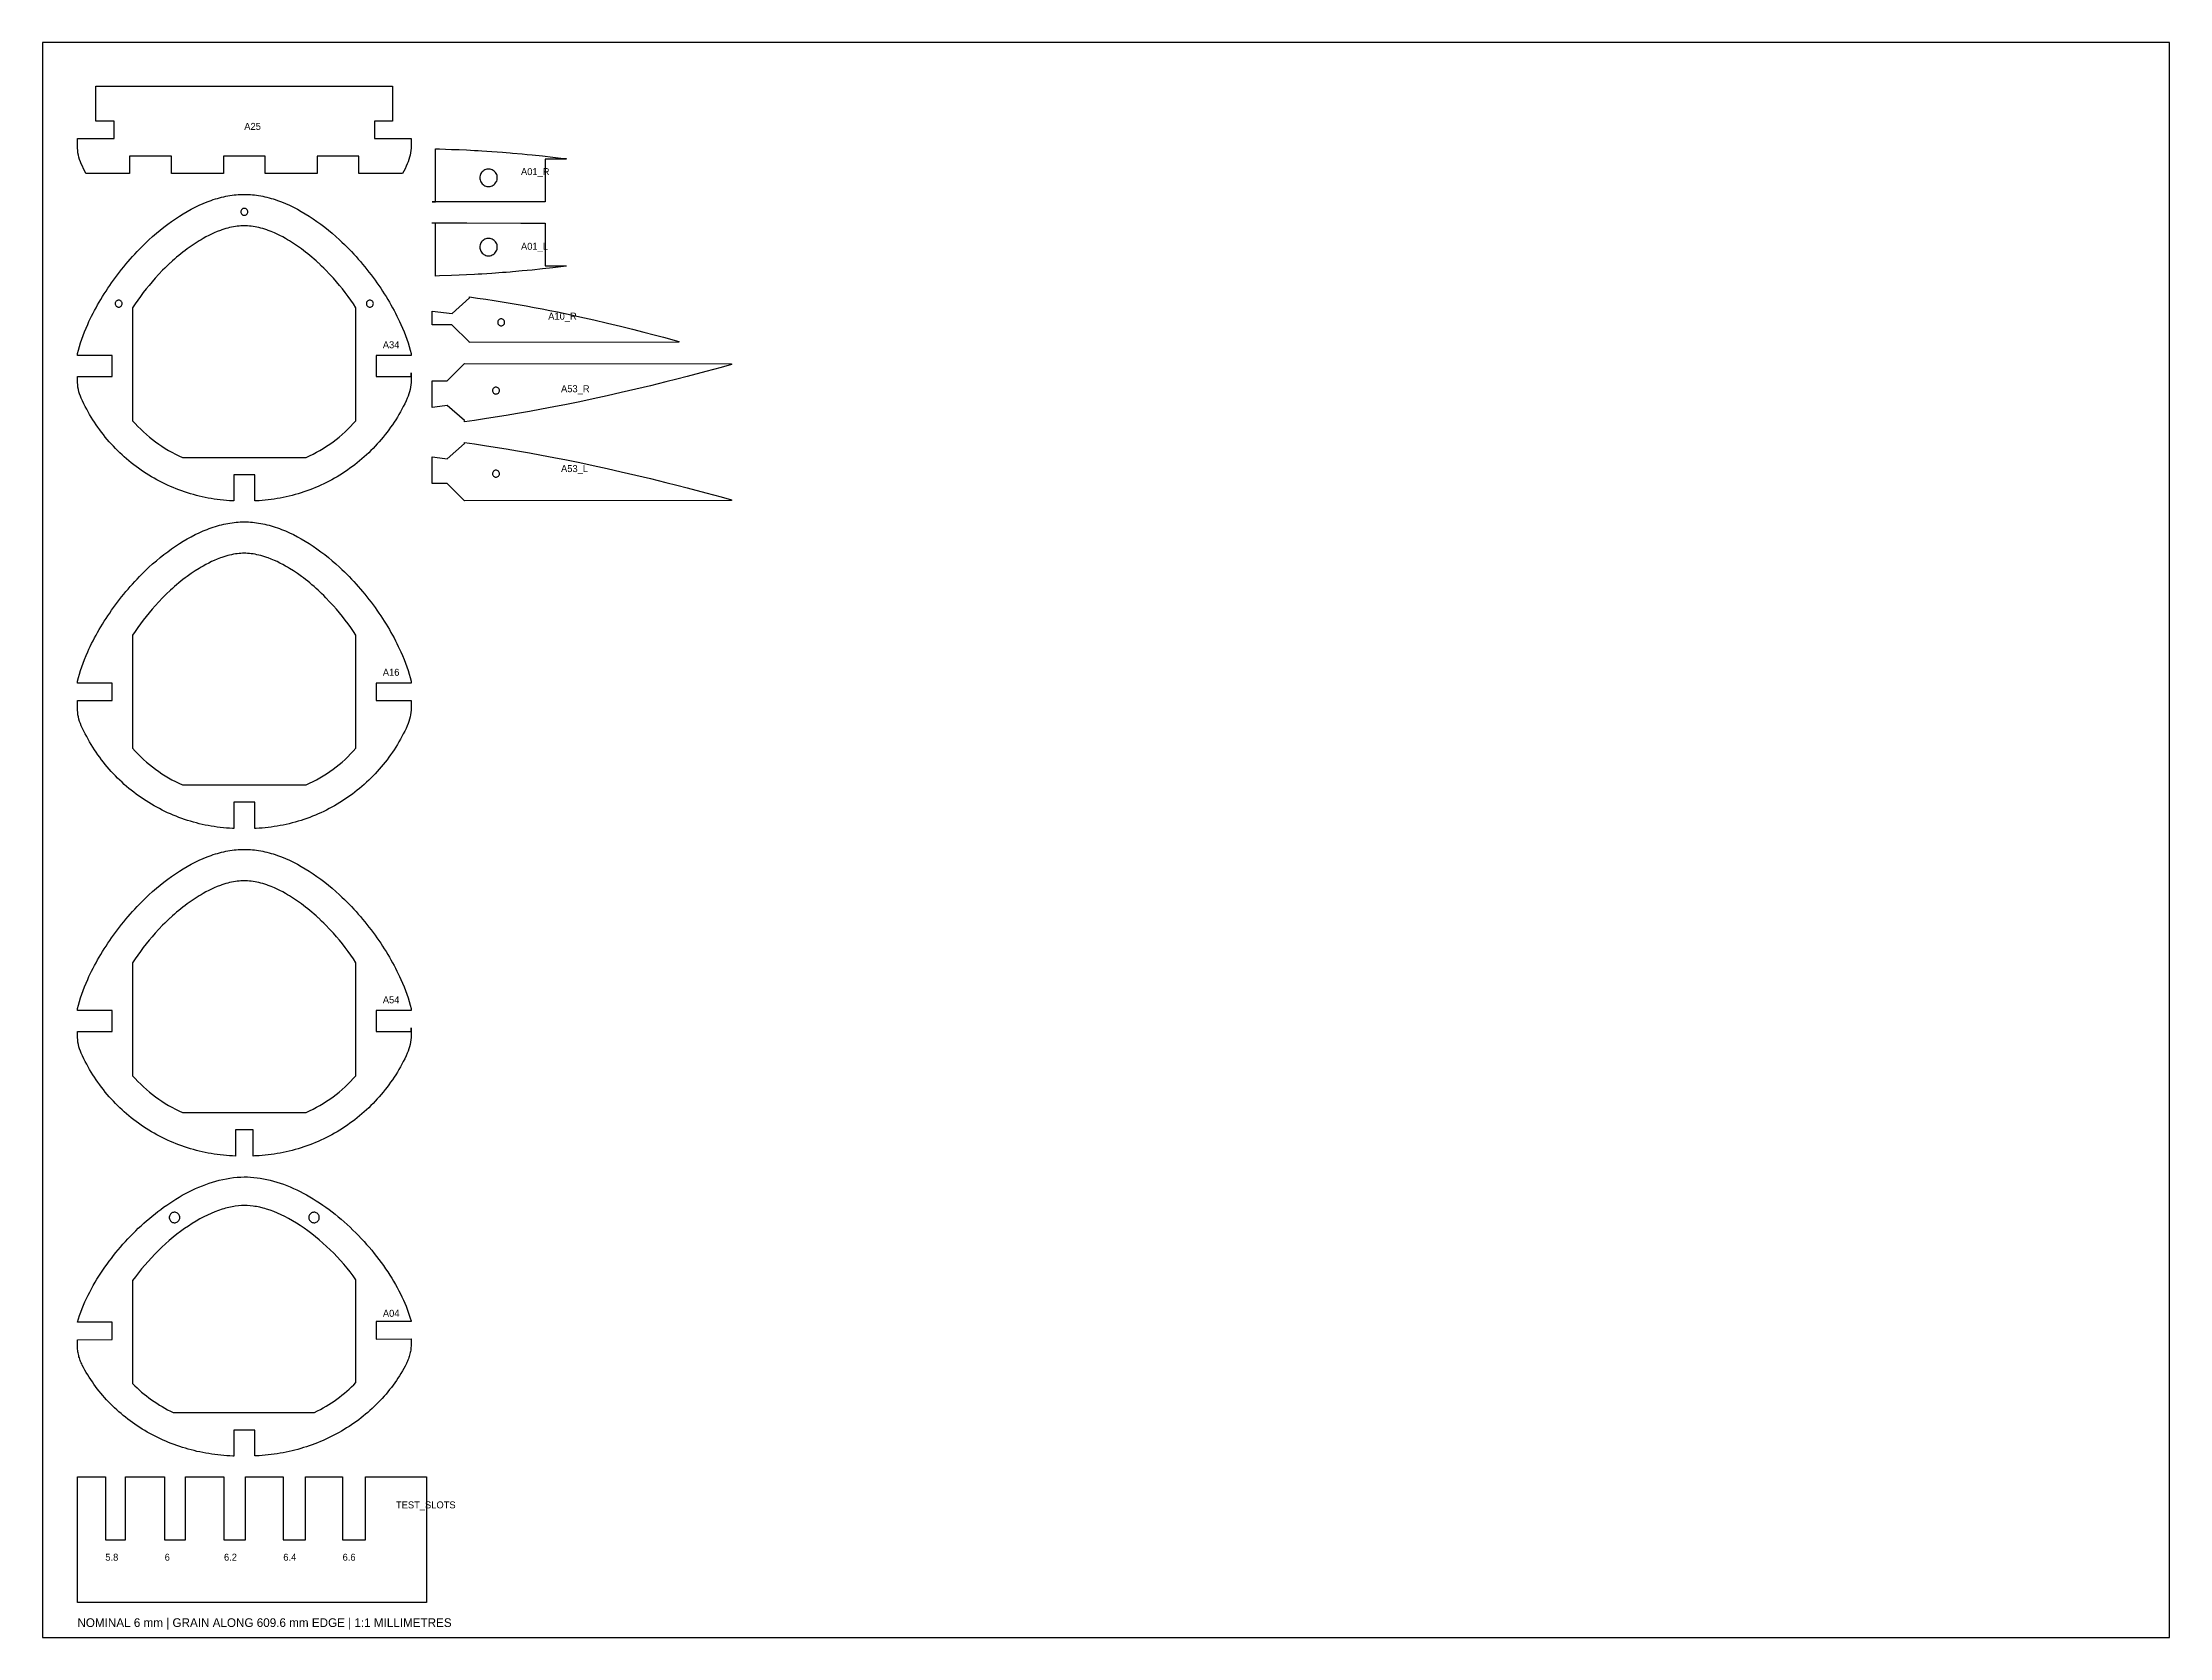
# Model space of a CAD drawing. Header units: millimetres. Extents: x 0 to 610, y 0 to 457.
import ezdxf

# ---------------------------------------------------------------- set-up
doc = ezdxf.new("R2010")
doc.units = ezdxf.units.MM
for name, color, linetype in [('CUT', 7, 'Continuous'), ('LABEL_DO_NOT_CUT', 3, 'Continuous'), ('STOCK_DO_NOT_CUT', 8, 'Continuous'), ('TEST_CUT_FIRST', 1, 'Continuous')]:
    doc.layers.add(name, color=color, linetype=linetype)

msp = doc.modelspace()

# ---------------------------------------------------------------- texts
at = {"layer": 'LABEL_DO_NOT_CUT'}
for s, height, p in [('A25', 2, (57.82221, 432.16717)), ('A01_R', 2, (137.13103, 419.19746)), ('A01_L', 2, (137.13103, 397.78591)), ('A10_R', 2, (144.93166, 377.75328)), ('A34', 2, (97.52741, 369.55523)), ('A53_R', 2, (148.60836, 356.96075)), ('A53_L', 2, (148.60836, 334.06513)), ('A16', 2, (97.52741, 275.6752)), ('A54', 2, (97.52741, 181.79517)), ('A04', 2, (97.54942, 91.92208)), ('TEST_SLOTS', 2, (101.3, 37)), ('5.8', 2, (18, 22)), ('6', 2, (35, 22)), ('6.2', 2, (52, 22)), ('6.4', 2, (69, 22)), ('6.6', 2, (86, 22)), ('NOMINAL 6 mm | GRAIN ALONG 609.6 mm EDGE | 1:1 MILLIMETRES', 2.5, (10, 3))]:
    msp.add_text(s, height=height, dxfattribs=at).set_placement(p)

# ---------------------------------------------------------------- linework, layer by layer
at = {"layer": 'CUT'}
for points in [[(78.69442, 424.66717), (78.69442, 419.66717), (63.82222, 419.66717), (63.82222, 424.66717), (51.82222, 424.66717), (51.82222, 419.66717), (36.95003, 419.66717), (36.95003, 424.66717), (24.95003, 424.66717), (24.95003, 419.66717), (12.45003, 419.66717), (12.09677, 420.35124), (11.75409, 421.04067), (11.42205, 421.73529), (11.10075, 422.43494), (10.84572, 423.04428), (10.62323, 423.66625), (10.43391, 424.2991), (10.27829, 424.94107), (10.15679, 425.59036), (10.06977, 426.24517), (10.01745, 426.90365), (10, 427.56399), (10, 429.66717), (20.49999, 429.66717), (20.49999, 434.66717), (15.32218, 434.66717), (15.32218, 444.66717), (100.32222, 444.66717), (100.32222, 434.66717), (95.14444, 434.66717), (95.14444, 429.66717), (105.64445, 429.66717), (105.64445, 427.56399), (105.627, 426.90365), (105.57468, 426.24517), (105.48766, 425.59036), (105.36616, 424.94107), (105.21054, 424.2991), (105.02122, 423.66625), (104.79873, 423.04428), (104.5437, 422.43494), (104.22239, 421.73529), (103.89036, 421.04067), (103.54768, 420.35124), (103.19442, 419.66717), (90.69442, 419.66717), (90.69442, 424.66717)], [(119.41683, 426.49113), (121.55325, 426.39496), (123.77329, 426.28099), (124.81045, 426.2228), (125.86201, 426.16061), (128.76236, 425.9723), (131.79027, 425.75002), (132.90557, 425.66171), (134.00482, 425.57137), (134.72488, 425.51044), (137.50089, 425.26291), (138.90988, 425.1297), (140.34403, 424.98902), (143.27129, 424.68654), (146.25554, 424.35794), (147.75922, 424.18503), (148.52782, 424.0948), (150.03599, 423.91433), (150.03611, 423.77321), (144.04298, 423.76823), (144.05313, 411.5456), (137.05695, 411.53273), (121.64513, 411.50896), (111.64448, 411.49168), (111.64445, 411.52793), (112.65313, 411.52877), (112.64052, 426.71015), (113.80505, 426.68193), (117.18864, 426.57734)], [(130.34233, 418.42644), (130.32262, 418.73977), (130.26379, 419.04816), (130.16677, 419.34675), (130.0331, 419.63082), (129.86487, 419.8959), (129.66475, 420.13781), (129.43589, 420.35272), (129.1819, 420.53726), (128.90678, 420.68851), (128.61487, 420.80408), (128.31078, 420.88216), (127.9993, 420.92151), (127.68535, 420.92151), (127.37388, 420.88216), (127.06979, 420.80408), (126.77788, 420.68851), (126.50276, 420.53726), (126.24877, 420.35272), (126.01991, 420.13781), (125.81979, 419.8959), (125.65156, 419.63082), (125.51789, 419.34675), (125.42087, 419.04816), (125.36204, 418.73977), (125.34233, 418.42644), (125.36204, 418.11311), (125.42087, 417.80471), (125.51789, 417.50613), (125.65156, 417.22206), (125.81979, 416.95698), (126.01991, 416.71507), (126.24877, 416.50016), (126.50276, 416.31562), (126.77788, 416.16437), (127.06979, 416.0488), (127.37388, 415.97072), (127.68535, 415.93137), (127.9993, 415.93137), (128.31078, 415.97072), (128.61487, 416.0488), (128.90678, 416.16437), (129.1819, 416.31562), (129.43589, 416.50016), (129.66475, 416.71507), (129.86487, 416.95698), (130.0331, 417.22206), (130.16677, 417.50613), (130.26379, 417.80471), (130.32262, 418.11311)], [(105.627, 359.71386), (105.57468, 359.05537), (105.48766, 358.40056), (105.36616, 357.75127), (105.21054, 357.1093), (105.02122, 356.47645), (104.79873, 355.85448), (104.5437, 355.24514), (104.17752, 354.44998), (103.79748, 353.66135), (103.40369, 352.8795), (102.99629, 352.10465), (102.57538, 351.33706), (102.1411, 350.57695), (101.69359, 349.82455), (101.23298, 349.08011), (100.75941, 348.34384), (100.27302, 347.61597), (99.77397, 346.89672), (99.26241, 346.18632), (98.7385, 345.48498), (98.20239, 344.79292), (97.65425, 344.11034), (97.09425, 343.43747), (96.52255, 342.7745), (95.93935, 342.12163), (95.3448, 341.47907), (94.7391, 340.84702), (94.12243, 340.22567), (93.49498, 339.6152), (92.85694, 339.0158), (92.20851, 338.42767), (91.54989, 337.85097), (90.88127, 337.28589), (90.20287, 336.7326), (89.51488, 336.19127), (88.81753, 335.66206), (88.11102, 335.14514), (87.39558, 334.64066), (86.67141, 334.14878), (85.93874, 333.66964), (85.19781, 333.20341), (84.44882, 332.75021), (83.69202, 332.31019), (82.92763, 331.88349), (82.1559, 331.47023), (81.37704, 331.07054), (80.59132, 330.68454), (79.79895, 330.31235), (79.0002, 329.95408), (78.19529, 329.60985), (77.38449, 329.27977), (76.56803, 328.96392), (75.74617, 328.66241), (74.91916, 328.37533), (74.08725, 328.10276), (73.2507, 327.8448), (72.40976, 327.60152), (71.56469, 327.373), (70.71575, 327.1593), (69.8632, 326.96049), (69.0073, 326.77663), (68.14832, 326.60778), (67.28651, 326.45399), (66.42214, 326.31531), (65.55548, 326.19177), (64.68679, 326.08342), (63.81634, 325.9903), (62.94438, 325.91242), (62.0712, 325.84981), (61.19706, 325.8025), (60.82222, 325.78714), (60.82222, 333.26345), (54.82222, 333.26345), (54.82222, 325.78878), (54.44739, 325.8025), (53.57324, 325.84981), (52.70006, 325.91242), (51.82811, 325.9903), (50.95766, 326.08342), (50.08897, 326.19177), (49.2223, 326.31531), (48.35794, 326.45399), (47.49613, 326.60778), (46.63715, 326.77663), (45.78125, 326.96049), (44.9287, 327.1593), (44.07976, 327.373), (43.23469, 327.60152), (42.39375, 327.8448), (41.5572, 328.10276), (40.72529, 328.37533), (39.89828, 328.66241), (39.07642, 328.96392), (38.25996, 329.27977), (37.44916, 329.60985), (36.64425, 329.95408), (35.8455, 330.31235), (35.05313, 330.68454), (34.2674, 331.07054), (33.48855, 331.47023), (32.71681, 331.88349), (31.95243, 332.31019), (31.19563, 332.75021), (30.44664, 333.20341), (29.7057, 333.66964), (28.97304, 334.14878), (28.24887, 334.64066), (27.53343, 335.14514), (26.82692, 335.66206), (26.12957, 336.19127), (25.44158, 336.7326), (24.76318, 337.28589), (24.09456, 337.85097), (23.43594, 338.42767), (22.78751, 339.0158), (22.14947, 339.6152), (21.52202, 340.22567), (20.90535, 340.84702), (20.29965, 341.47907), (19.7051, 342.12163), (19.12189, 342.7745), (18.5502, 343.43747), (17.9902, 344.11034), (17.44206, 344.79292), (16.90595, 345.48498), (16.38203, 346.18632), (15.87047, 346.89672), (15.37143, 347.61597), (14.88504, 348.34384), (14.41147, 349.08011), (13.95086, 349.82455), (13.50335, 350.57695), (13.06907, 351.33706), (12.64816, 352.10465), (12.24076, 352.8795), (11.84697, 353.66135), (11.46693, 354.44998), (11.10075, 355.24514), (10.84572, 355.85448), (10.62323, 356.47645), (10.43391, 357.1093), (10.27829, 357.75127), (10.15679, 358.40056), (10.06977, 359.05537), (10.01745, 359.71386), (10, 360.37419), (10, 361.47737), (20, 361.47737), (20, 367.47737), (10, 367.47737), (10, 368.04269), (10.26454, 369.04624), (10.55913, 370.06422), (10.88349, 371.09525), (11.23733, 372.13793), (11.62036, 373.19089), (12.03229, 374.25273), (12.47284, 375.32209), (12.94172, 376.39756), (13.30434, 377.19173), (13.68155, 377.988), (14.07311, 378.78592), (14.47876, 379.58506), (14.89823, 380.38497), (15.33127, 381.1852), (15.77763, 381.98531), (16.23705, 382.78487), (16.70926, 383.58342), (17.19402, 384.38053), (17.69106, 385.17575), (18.20013, 385.96864), (18.72097, 386.75875), (19.25333, 387.54565), (19.79694, 388.32889), (20.35155, 389.10802), (20.91691, 389.88261), (21.49275, 390.65221), (22.07881, 391.41638), (22.67485, 392.17468), (23.28061, 392.92666), (23.89582, 393.67188), (24.52023, 394.4099), (25.15359, 395.14027), (25.79562, 395.86255), (26.44609, 396.5763), (27.10473, 397.28108), (27.77129, 397.97645), (28.4455, 398.66195), (29.12711, 399.33715), (29.81586, 400.0016), (30.5115, 400.65487), (31.55979, 401.60619), (32.62158, 402.53033), (33.69584, 403.42612), (34.78154, 404.29238), (35.87764, 405.12792), (36.98312, 405.93157), (38.09692, 406.70214), (39.21802, 407.43845), (40.34539, 408.13934), (41.47799, 408.8036), (42.61479, 409.43007), (43.75474, 410.01756), (44.89682, 410.5649), (46.04, 411.0709), (47.18323, 411.53439), (47.75455, 411.74982), (48.32549, 411.95418), (48.92812, 412.15801), (49.52994, 412.34938), (50.13086, 412.52821), (50.7308, 412.69439), (51.32967, 412.84782), (51.92738, 412.98842), (52.52386, 413.11609), (53.11901, 413.23072), (53.71275, 413.33223), (54.30499, 413.42051), (54.89565, 413.49548), (55.48464, 413.55703), (56.07188, 413.60507), (56.65728, 413.63951), (57.24076, 413.66024), (57.82222, 413.66717), (58.40369, 413.66024), (58.98717, 413.63951), (59.57257, 413.60507), (60.15981, 413.55703), (60.7488, 413.49548), (61.33946, 413.42051), (61.9317, 413.33223), (62.52544, 413.23072), (63.12059, 413.11609), (63.71707, 412.98842), (64.31478, 412.84782), (64.91365, 412.69439), (65.51359, 412.52821), (66.11451, 412.34938), (66.71633, 412.15801), (67.31896, 411.95418), (67.8899, 411.74982), (68.46122, 411.53439), (69.60445, 411.0709), (70.74762, 410.5649), (71.88971, 410.01756), (73.02966, 409.43007), (74.16646, 408.8036), (75.29906, 408.13934), (76.42642, 407.43845), (77.54753, 406.70214), (78.66133, 405.93157), (79.7668, 405.12792), (80.86291, 404.29238), (81.94861, 403.42612), (83.02287, 402.53033), (84.08466, 401.60619), (85.13294, 400.65487), (85.82858, 400.0016), (86.51734, 399.33715), (87.19895, 398.66195), (87.87316, 397.97645), (88.53972, 397.28108), (89.19836, 396.5763), (89.84882, 395.86255), (90.49086, 395.14027), (91.12422, 394.4099), (91.74863, 393.67188), (92.36384, 392.92666), (92.96959, 392.17468), (93.56563, 391.41638), (94.1517, 390.65221), (94.72754, 389.88261), (95.2929, 389.10802), (95.84751, 388.32889), (96.39112, 387.54565), (96.92348, 386.75875), (97.44432, 385.96864), (97.95339, 385.17575), (98.45043, 384.38053), (98.93519, 383.58342), (99.4074, 382.78487), (99.86682, 381.98531), (100.31317, 381.1852), (100.74622, 380.38497), (101.16569, 379.58506), (101.57134, 378.78592), (101.96289, 377.988), (102.34011, 377.19173), (102.70273, 376.39756), (103.17161, 375.32209), (103.61215, 374.25273), (104.02409, 373.19089), (104.40712, 372.13793), (104.76095, 371.09525), (105.08531, 370.06422), (105.37991, 369.04624), (105.64445, 368.04269), (105.64445, 367.47737), (95.64444, 367.47737), (95.64444, 361.47737), (105.64444, 361.47737), (105.64445, 362.47737), (105.64445, 360.37419)], [(58.82222, 408.66717), (58.80301, 408.86226), (58.7461, 409.04985), (58.65369, 409.22274), (58.52933, 409.37428), (58.37779, 409.49864), (58.20491, 409.59105), (58.01731, 409.64795), (57.82222, 409.66717), (57.62713, 409.64795), (57.43954, 409.59105), (57.26665, 409.49864), (57.11512, 409.37428), (56.99075, 409.22274), (56.89834, 409.04985), (56.84144, 408.86226), (56.82222, 408.66717), (56.84144, 408.47208), (56.89834, 408.28449), (56.99075, 408.1116), (57.11512, 407.96006), (57.26665, 407.8357), (57.43954, 407.74329), (57.62713, 407.68638), (57.82222, 407.66717), (58.01731, 407.68638), (58.20491, 407.74329), (58.37779, 407.8357), (58.52933, 407.96006), (58.65369, 408.1116), (58.7461, 408.28449), (58.80301, 408.47208)], [(27.33785, 347.14171), (28.12867, 346.35203), (28.9407, 345.58418), (29.77335, 344.83874), (30.626, 344.11626), (31.49802, 343.41728), (32.38875, 342.74232), (33.29755, 342.09187), (34.22372, 341.46642), (35.1666, 340.86644), (36.12547, 340.29237), (37.09962, 339.74464), (38.08834, 339.22365), (39.09088, 338.72979), (40.1065, 338.26342), (75.53795, 338.26342), (76.55357, 338.72979), (77.55611, 339.22365), (78.54483, 339.74464), (79.51898, 340.29237), (80.47785, 340.86644), (81.42073, 341.46642), (82.3469, 342.09187), (83.2557, 342.74232), (84.14643, 343.41728), (85.01845, 344.11626), (85.8711, 344.83874), (86.70375, 345.58418), (87.51578, 346.35203), (88.3066, 347.14171), (89.0756, 347.95265), (89.82222, 348.78424), (89.82222, 381.16631), (89.09339, 382.25978), (88.33912, 383.34765), (87.56061, 384.42772), (86.75903, 385.49776), (85.93558, 386.55557), (85.09146, 387.59894), (84.22784, 388.62566), (83.34593, 389.63352), (82.29171, 390.78767), (81.21715, 391.9109), (80.6063, 392.52638), (79.99025, 393.13063), (79.16541, 393.91426), (79.01673, 394.05245), (78.42303, 394.59483), (77.82528, 395.12586), (77.22397, 395.64527), (76.61958, 396.15275), (76.01262, 396.64802), (75.40357, 397.13078), (74.79293, 397.60075), (74.18118, 398.05762), (73.04349, 398.87059), (71.90686, 399.63551), (70.77442, 400.35051), (70.21076, 400.6887), (69.64933, 401.01371), (68.8357, 401.46341), (68.02887, 401.88388), (67.23006, 402.27439), (66.4405, 402.63422), (65.54679, 403.00956), (64.68418, 403.33918), (64.27155, 403.48513), (63.69653, 403.67572), (63.13096, 403.84838), (62.56744, 404.00545), (62.01342, 404.1449), (61.45578, 404.26985), (60.90791, 404.37708), (60.36539, 404.46761), (59.83266, 404.54084), (59.30015, 404.59798), (58.77766, 404.63786), (58.29555, 404.65988), (57.82222, 404.66717), (57.3489, 404.65988), (56.86679, 404.63786), (56.3443, 404.59798), (55.81179, 404.54084), (55.27906, 404.46761), (54.73654, 404.37708), (54.18867, 404.26985), (53.63103, 404.1449), (53.07701, 404.00545), (52.51349, 403.84838), (51.94792, 403.67572), (51.37289, 403.48513), (50.96027, 403.33918), (50.09766, 403.00956), (49.20395, 402.63422), (48.41439, 402.27439), (47.61558, 401.88388), (46.80875, 401.46341), (45.99512, 401.01371), (45.43369, 400.6887), (44.87003, 400.35051), (43.73759, 399.63551), (42.60095, 398.87059), (41.46327, 398.05762), (40.85152, 397.60075), (40.24088, 397.13078), (39.63183, 396.64802), (39.02487, 396.15275), (38.42048, 395.64527), (37.81917, 395.12586), (37.22142, 394.59483), (36.62772, 394.05245), (36.47904, 393.91426), (35.6542, 393.13063), (35.03815, 392.52638), (34.4273, 391.9109), (33.35273, 390.78767), (32.29851, 389.63352), (31.4166, 388.62566), (30.55299, 387.59894), (29.70887, 386.55557), (28.88542, 385.49776), (28.08384, 384.42772), (27.30532, 383.34765), (26.55105, 382.25978), (25.82222, 381.16631), (25.82222, 348.78424), (26.56885, 347.95265)], [(117.18864, 390.40602), (113.80505, 390.30143), (112.64052, 390.27321), (112.65313, 405.45459), (111.64445, 405.45543), (111.64448, 405.49168), (121.64513, 405.4744), (137.05695, 405.45064), (144.05313, 405.43777), (144.04298, 393.21513), (150.03611, 393.21015), (150.03599, 393.06903), (148.52782, 392.88857), (147.75922, 392.79833), (146.25554, 392.62542), (143.27129, 392.29682), (140.34403, 391.99435), (138.90988, 391.85367), (137.50089, 391.72046), (134.72488, 391.47292), (134.00482, 391.412), (132.90557, 391.32165), (131.79027, 391.23334), (128.76236, 391.01106), (125.86201, 390.82276), (124.81045, 390.76057), (123.77329, 390.70238), (121.55325, 390.5884), (119.41683, 390.49224)], [(130.34233, 398.55692), (130.32262, 398.87026), (130.26379, 399.17865), (130.16677, 399.47723), (130.0331, 399.76131), (129.86487, 400.02639), (129.66475, 400.26829), (129.43589, 400.48321), (129.1819, 400.66774), (128.90678, 400.81899), (128.61487, 400.93456), (128.31078, 401.01264), (127.9993, 401.05199), (127.68535, 401.05199), (127.37388, 401.01264), (127.06979, 400.93456), (126.77788, 400.81899), (126.50276, 400.66774), (126.24877, 400.48321), (126.01991, 400.26829), (125.81979, 400.02639), (125.65156, 399.76131), (125.51789, 399.47723), (125.42087, 399.17865), (125.36204, 398.87026), (125.34233, 398.55692), (125.36204, 398.24359), (125.42087, 397.9352), (125.51789, 397.63661), (125.65156, 397.35254), (125.81979, 397.08746), (126.01991, 396.84556), (126.24877, 396.63064), (126.50276, 396.4461), (126.77788, 396.29486), (127.06979, 396.17928), (127.37388, 396.10121), (127.68535, 396.06186), (127.9993, 396.06186), (128.31078, 396.10121), (128.61487, 396.17928), (128.90678, 396.29486), (129.1819, 396.4461), (129.43589, 396.63064), (129.66475, 396.84556), (129.86487, 397.08746), (130.0331, 397.35254), (130.16677, 397.63661), (130.26379, 397.9352), (130.32262, 398.24359)], [(122.33704, 383.98987), (122.33675, 384.27321), (124.69509, 383.95838), (127.0491, 383.62421), (129.39608, 383.27212), (131.73337, 382.90348), (134.05827, 382.51969), (136.36811, 382.12213), (138.66019, 381.7122), (140.93185, 381.29129), (143.1804, 380.86078), (145.40315, 380.42206), (147.59743, 379.97653), (149.76055, 379.52557), (151.88984, 379.07057), (153.9826, 378.61293), (158.04783, 377.69526), (161.93479, 376.78367), (165.62203, 375.88929), (169.08809, 375.02323), (172.31152, 374.19661), (175.27086, 373.42054), (177.94465, 372.70614), (182.34978, 371.50682), (182.34416, 371.35144), (122.35002, 371.23874), (122.34998, 371.28394), (117.34489, 376.27594), (111.64768, 376.26682), (111.64445, 380.16166), (117.37186, 379.5343)], [(22.82222, 382.35712), (22.80301, 382.55221), (22.7461, 382.7398), (22.65369, 382.91269), (22.52933, 383.06422), (22.37779, 383.18859), (22.20491, 383.281), (22.01731, 383.3379), (21.82222, 383.35712), (21.62713, 383.3379), (21.43954, 383.281), (21.26665, 383.18859), (21.11512, 383.06422), (20.99075, 382.91269), (20.89834, 382.7398), (20.84144, 382.55221), (20.82222, 382.35712), (20.84144, 382.16203), (20.89834, 381.97443), (20.99075, 381.80155), (21.11512, 381.65001), (21.26665, 381.52565), (21.43954, 381.43324), (21.62713, 381.37633), (21.82222, 381.35712), (22.01731, 381.37633), (22.20491, 381.43324), (22.37779, 381.52565), (22.52933, 381.65001), (22.65369, 381.80155), (22.7461, 381.97443), (22.80301, 382.16203)], [(94.82222, 382.35712), (94.80301, 382.55221), (94.7461, 382.7398), (94.65369, 382.91269), (94.52933, 383.06422), (94.37779, 383.18859), (94.20491, 383.281), (94.01731, 383.3379), (93.82222, 383.35712), (93.62713, 383.3379), (93.43954, 383.281), (93.26665, 383.18859), (93.11512, 383.06422), (92.99075, 382.91269), (92.89834, 382.7398), (92.84144, 382.55221), (92.82222, 382.35712), (92.84144, 382.16203), (92.89834, 381.97443), (92.99075, 381.80155), (93.11512, 381.65001), (93.26665, 381.52565), (93.43954, 381.43324), (93.62713, 381.37633), (93.82222, 381.35712), (94.01731, 381.37633), (94.20491, 381.43324), (94.37779, 381.52565), (94.52933, 381.65001), (94.65369, 381.80155), (94.7461, 381.97443), (94.80301, 382.16203)], [(132.44626, 376.97983), (132.42705, 377.17492), (132.37014, 377.36251), (132.27773, 377.5354), (132.15337, 377.68693), (132.00183, 377.8113), (131.82894, 377.90371), (131.64135, 377.96061), (131.44626, 377.97983), (131.25117, 377.96061), (131.06358, 377.90371), (130.89069, 377.8113), (130.73915, 377.68693), (130.61479, 377.5354), (130.52238, 377.36251), (130.46548, 377.17492), (130.44626, 376.97983), (130.46548, 376.78474), (130.52238, 376.59714), (130.61479, 376.42426), (130.73915, 376.27272), (130.89069, 376.14836), (131.06358, 376.05595), (131.25117, 375.99904), (131.44626, 375.97983), (131.64135, 375.99904), (131.82894, 376.05595), (132.00183, 376.14836), (132.15337, 376.27272), (132.27773, 376.42426), (132.37014, 376.59714), (132.42705, 376.78474)], [(197.50984, 364.89466), (194.4995, 364.06957), (190.13544, 362.88919), (184.73794, 361.46359), (181.75173, 360.69324), (178.62725, 359.90286), (174.27984, 358.82996), (170.02726, 357.8099), (165.87042, 356.84167), (161.81019, 355.92425), (157.84748, 355.05666), (153.98318, 354.23787), (150.21816, 353.46688), (146.55334, 352.74268), (142.98958, 352.06428), (139.5278, 351.43065), (136.16887, 350.8408), (132.91369, 350.29372), (129.76315, 349.7884), (126.71813, 349.32384), (123.77954, 348.89902), (120.94826, 348.51294), (120.94856, 348.80801), (115.99885, 353.1372), (113.82249, 352.86553), (111.64445, 352.60766), (111.65078, 360.25552), (115.96021, 360.24776), (120.96529, 365.23874), (197.50258, 365.0956)], [(130.95738, 357.42988), (130.93817, 357.62497), (130.88126, 357.81256), (130.78885, 357.98545), (130.66449, 358.13698), (130.51295, 358.26135), (130.34007, 358.35375), (130.15247, 358.41066), (129.95738, 358.42988), (129.76229, 358.41066), (129.5747, 358.35375), (129.40181, 358.26135), (129.25028, 358.13698), (129.12591, 357.98545), (129.0335, 357.81256), (128.9766, 357.62497), (128.95738, 357.42988), (128.9766, 357.23479), (129.0335, 357.04719), (129.12591, 356.87431), (129.25028, 356.72277), (129.40181, 356.59841), (129.5747, 356.506), (129.76229, 356.44909), (129.95738, 356.42988), (130.15247, 356.44909), (130.34007, 356.506), (130.51295, 356.59841), (130.66449, 356.72277), (130.78885, 356.87431), (130.88126, 357.04719), (130.93817, 357.23479)], [(197.50258, 325.93028), (120.96529, 325.78714), (115.96021, 330.77812), (111.65078, 330.77036), (111.64445, 338.41821), (113.82249, 338.16034), (115.99885, 337.88868), (120.94856, 342.21787), (120.94826, 342.51294), (123.77954, 342.12686), (126.71813, 341.70204), (129.76315, 341.23748), (132.91369, 340.73215), (136.16887, 340.18507), (139.5278, 339.59522), (142.98958, 338.9616), (146.55334, 338.28319), (150.21816, 337.559), (153.98318, 336.78801), (157.84748, 335.96922), (161.81019, 335.10162), (165.87042, 334.18421), (170.02726, 333.21598), (174.27984, 332.19591), (178.62725, 331.12301), (181.75173, 330.33264), (184.73794, 329.56229), (190.13544, 328.13669), (194.4995, 326.95631), (197.50984, 326.13122)], [(130.95738, 333.596), (130.93817, 333.79109), (130.88126, 333.97869), (130.78885, 334.15157), (130.66449, 334.30311), (130.51295, 334.42747), (130.34007, 334.51988), (130.15247, 334.57679), (129.95738, 334.596), (129.76229, 334.57679), (129.5747, 334.51988), (129.40181, 334.42747), (129.25028, 334.30311), (129.12591, 334.15157), (129.0335, 333.97869), (128.9766, 333.79109), (128.95738, 333.596), (128.9766, 333.40091), (129.0335, 333.21332), (129.12591, 333.04043), (129.25028, 332.8889), (129.40181, 332.76453), (129.5747, 332.67212), (129.76229, 332.61522), (129.95738, 332.596), (130.15247, 332.61522), (130.34007, 332.67212), (130.51295, 332.76453), (130.66449, 332.8889), (130.78885, 333.04043), (130.88126, 333.21332), (130.93817, 333.40091)], [(53.57324, 231.96978), (52.70006, 232.03239), (51.82811, 232.11027), (50.95766, 232.20339), (50.08897, 232.31174), (49.2223, 232.43528), (48.35794, 232.57396), (47.49613, 232.72775), (46.63715, 232.8966), (45.78125, 233.08046), (44.9287, 233.27927), (44.07976, 233.49297), (43.23469, 233.72149), (42.39375, 233.96477), (41.5572, 234.22273), (40.72529, 234.4953), (39.89828, 234.78238), (39.07642, 235.08389), (38.25996, 235.39974), (37.44916, 235.72982), (36.64425, 236.07405), (35.8455, 236.43232), (35.05313, 236.80451), (34.2674, 237.19051), (33.48855, 237.5902), (32.71681, 238.00346), (31.95243, 238.43016), (31.19563, 238.87018), (30.44664, 239.32338), (29.7057, 239.78961), (28.97304, 240.26875), (28.24887, 240.76063), (27.53343, 241.26511), (26.82692, 241.78203), (26.12957, 242.31124), (25.44158, 242.85257), (24.76318, 243.40586), (24.09456, 243.97094), (23.43594, 244.54764), (22.78751, 245.13577), (22.14947, 245.73517), (21.52202, 246.34564), (20.90535, 246.96699), (20.29965, 247.59904), (19.7051, 248.2416), (19.12189, 248.89447), (18.5502, 249.55744), (17.9902, 250.23031), (17.44206, 250.91289), (16.90595, 251.60495), (16.38203, 252.30629), (15.87047, 253.01669), (15.37143, 253.73594), (14.88504, 254.46381), (14.41147, 255.20008), (13.95086, 255.94452), (13.50335, 256.69692), (13.06907, 257.45703), (12.64816, 258.22462), (12.24076, 258.99947), (11.84697, 259.78132), (11.46693, 260.56995), (11.10075, 261.36511), (10.84572, 261.97445), (10.62323, 262.59642), (10.43391, 263.22927), (10.27829, 263.87124), (10.15679, 264.52053), (10.06977, 265.17534), (10.01745, 265.83383), (10, 266.49416), (10, 268.59734), (20, 268.59734), (20, 273.59734), (10, 273.59734), (10, 274.16266), (10.26454, 275.16621), (10.55913, 276.18419), (10.88349, 277.21522), (11.23733, 278.2579), (11.62036, 279.31086), (12.03229, 280.3727), (12.47284, 281.44206), (12.94172, 282.51753), (13.30434, 283.3117), (13.68155, 284.10797), (14.07311, 284.90589), (14.47876, 285.70503), (14.89823, 286.50494), (15.33127, 287.30517), (15.77763, 288.10528), (16.23705, 288.90484), (16.70926, 289.70339), (17.19402, 290.5005), (17.69106, 291.29572), (18.20013, 292.08861), (18.72097, 292.87872), (19.25333, 293.66562), (19.79694, 294.44886), (20.35155, 295.22799), (20.91691, 296.00258), (21.49275, 296.77218), (22.07881, 297.53635), (22.67485, 298.29465), (23.28061, 299.04663), (23.89582, 299.79185), (24.52023, 300.52987), (25.15359, 301.26024), (25.79562, 301.98252), (26.44609, 302.69627), (27.10473, 303.40105), (27.77129, 304.09642), (28.4455, 304.78192), (29.12711, 305.45712), (29.81586, 306.12157), (30.5115, 306.77484), (31.55979, 307.72616), (32.62158, 308.6503), (33.69584, 309.54609), (34.78154, 310.41235), (35.87764, 311.24789), (36.98312, 312.05154), (38.09692, 312.82211), (39.21802, 313.55842), (40.34539, 314.25931), (41.47799, 314.92357), (42.61479, 315.55004), (43.75474, 316.13753), (44.89682, 316.68487), (46.04, 317.19087), (47.18323, 317.65436), (47.75455, 317.86979), (48.32549, 318.07415), (48.92812, 318.27798), (49.52994, 318.46935), (50.13086, 318.64818), (50.7308, 318.81436), (51.32967, 318.96779), (51.92738, 319.10839), (52.52386, 319.23606), (53.11901, 319.35069), (53.71275, 319.4522), (54.30499, 319.54048), (54.89565, 319.61545), (55.48464, 319.677), (56.07188, 319.72504), (56.65728, 319.75948), (57.24076, 319.78021), (57.82222, 319.78714), (58.40369, 319.78021), (58.98717, 319.75948), (59.57257, 319.72504), (60.15981, 319.677), (60.7488, 319.61545), (61.33946, 319.54048), (61.9317, 319.4522), (62.52544, 319.35069), (63.12059, 319.23606), (63.71707, 319.10839), (64.31478, 318.96779), (64.91365, 318.81436), (65.51359, 318.64818), (66.11451, 318.46935), (66.71633, 318.27798), (67.31896, 318.07415), (67.8899, 317.86979), (68.46122, 317.65436), (69.60445, 317.19087), (70.74762, 316.68487), (71.88971, 316.13753), (73.02966, 315.55004), (74.16646, 314.92357), (75.29906, 314.25931), (76.42642, 313.55842), (77.54753, 312.82211), (78.66133, 312.05154), (79.7668, 311.24789), (80.86291, 310.41235), (81.94861, 309.54609), (83.02287, 308.6503), (84.08466, 307.72616), (85.13294, 306.77484), (85.82858, 306.12157), (86.51734, 305.45712), (87.19895, 304.78192), (87.87316, 304.09642), (88.53972, 303.40105), (89.19836, 302.69627), (89.84882, 301.98252), (90.49086, 301.26024), (91.12422, 300.52987), (91.74863, 299.79185), (92.36384, 299.04663), (92.96959, 298.29465), (93.56563, 297.53635), (94.1517, 296.77218), (94.72754, 296.00258), (95.2929, 295.22799), (95.84751, 294.44886), (96.39112, 293.66562), (96.92348, 292.87872), (97.44432, 292.08861), (97.95339, 291.29572), (98.45043, 290.5005), (98.93519, 289.70339), (99.4074, 288.90484), (99.86682, 288.10528), (100.31317, 287.30517), (100.74622, 286.50494), (101.16569, 285.70503), (101.57134, 284.90589), (101.96289, 284.10797), (102.34011, 283.3117), (102.70273, 282.51753), (103.17161, 281.44206), (103.61215, 280.3727), (104.02409, 279.31086), (104.40712, 278.2579), (104.76095, 277.21522), (105.08531, 276.18419), (105.37991, 275.16621), (105.64445, 274.16266), (105.64445, 273.59734), (95.64445, 273.59734), (95.64445, 268.59734), (105.64445, 268.59734), (105.64445, 266.49416), (105.627, 265.83383), (105.57468, 265.17534), (105.48766, 264.52053), (105.36616, 263.87124), (105.21054, 263.22927), (105.02122, 262.59642), (104.79873, 261.97445), (104.5437, 261.36511), (104.17752, 260.56995), (103.79748, 259.78132), (103.40369, 258.99947), (102.99629, 258.22462), (102.57538, 257.45703), (102.1411, 256.69692), (101.69359, 255.94452), (101.23298, 255.20008), (100.75941, 254.46381), (100.27302, 253.73594), (99.77397, 253.01669), (99.26241, 252.30629), (98.7385, 251.60495), (98.20239, 250.91289), (97.65425, 250.23031), (97.09425, 249.55744), (96.52255, 248.89447), (95.93935, 248.2416), (95.3448, 247.59904), (94.7391, 246.96699), (94.12243, 246.34564), (93.49498, 245.73517), (92.85694, 245.13577), (92.20851, 244.54764), (91.54989, 243.97094), (90.88127, 243.40586), (90.20287, 242.85257), (89.51488, 242.31124), (88.81753, 241.78203), (88.11102, 241.26511), (87.39558, 240.76063), (86.67141, 240.26875), (85.93874, 239.78961), (85.19781, 239.32338), (84.44882, 238.87018), (83.69202, 238.43016), (82.92763, 238.00346), (82.1559, 237.5902), (81.37704, 237.19051), (80.59132, 236.80451), (79.79895, 236.43232), (79.0002, 236.07405), (78.19529, 235.72982), (77.38449, 235.39974), (76.56803, 235.08389), (75.74617, 234.78238), (74.91916, 234.4953), (74.08725, 234.22273), (73.2507, 233.96477), (72.40976, 233.72149), (71.56469, 233.49297), (70.71575, 233.27927), (69.8632, 233.08046), (69.0073, 232.8966), (68.14832, 232.72775), (67.28651, 232.57396), (66.42214, 232.43528), (65.55548, 232.31174), (64.68679, 232.20339), (63.81634, 232.11027), (62.94438, 232.03239), (62.0712, 231.96978), (61.19706, 231.92247), (60.82222, 231.90711), (60.82222, 239.40654), (54.82222, 239.40654), (54.82222, 231.90875), (54.44739, 231.92247)], [(26.56885, 254.07262), (27.33785, 253.26168), (28.12867, 252.472), (28.9407, 251.70415), (29.77335, 250.95871), (30.626, 250.23623), (31.49802, 249.53725), (32.38875, 248.86229), (33.29755, 248.21184), (34.22372, 247.58639), (35.1666, 246.98641), (36.12547, 246.41234), (37.09962, 245.86461), (38.08834, 245.34362), (39.09088, 244.84976), (40.1065, 244.38339), (75.53795, 244.38339), (76.55357, 244.84976), (77.55611, 245.34362), (78.54483, 245.86461), (79.51898, 246.41234), (80.47785, 246.98641), (81.42073, 247.58639), (82.3469, 248.21184), (83.2557, 248.86229), (84.14643, 249.53725), (85.01845, 250.23623), (85.8711, 250.95871), (86.70375, 251.70415), (87.51578, 252.472), (88.3066, 253.26168), (89.0756, 254.07262), (89.82222, 254.90421), (89.82222, 287.28628), (89.09339, 288.37975), (88.33912, 289.46762), (87.56061, 290.54769), (86.75903, 291.61773), (85.93558, 292.67554), (85.09146, 293.71891), (84.22784, 294.74563), (83.34593, 295.75349), (82.29171, 296.90764), (81.21715, 298.03087), (80.6063, 298.64635), (79.99025, 299.2506), (79.16541, 300.03423), (79.01673, 300.17242), (78.42303, 300.7148), (77.82528, 301.24583), (77.22397, 301.76524), (76.61958, 302.27272), (76.01262, 302.76799), (75.40357, 303.25075), (74.79293, 303.72072), (74.18118, 304.17759), (73.04349, 304.99056), (71.90686, 305.75548), (70.77442, 306.47048), (70.21076, 306.80867), (69.64933, 307.13368), (68.8357, 307.58338), (68.02887, 308.00385), (67.23006, 308.39436), (66.4405, 308.75419), (65.54679, 309.12953), (64.68418, 309.45915), (64.27155, 309.6051), (63.69653, 309.79569), (63.13096, 309.96835), (62.56744, 310.12542), (62.01342, 310.26487), (61.45578, 310.38982), (60.90791, 310.49705), (60.36539, 310.58758), (59.83266, 310.66081), (59.30015, 310.71795), (58.77766, 310.75783), (58.29555, 310.77985), (57.82222, 310.78714), (57.3489, 310.77985), (56.86679, 310.75783), (56.3443, 310.71795), (55.81179, 310.66081), (55.27906, 310.58758), (54.73654, 310.49705), (54.18867, 310.38982), (53.63103, 310.26487), (53.07701, 310.12542), (52.51349, 309.96835), (51.94792, 309.79569), (51.37289, 309.6051), (50.96027, 309.45915), (50.09766, 309.12953), (49.20395, 308.75419), (48.41439, 308.39436), (47.61558, 308.00385), (46.80875, 307.58338), (45.99512, 307.13368), (45.43369, 306.80867), (44.87003, 306.47048), (43.73759, 305.75548), (42.60095, 304.99056), (41.46327, 304.17759), (40.85152, 303.72072), (40.24088, 303.25075), (39.63183, 302.76799), (39.02487, 302.27272), (38.42048, 301.76524), (37.81917, 301.24583), (37.22142, 300.7148), (36.62772, 300.17242), (36.47904, 300.03423), (35.6542, 299.2506), (35.03815, 298.64635), (34.4273, 298.03087), (33.35273, 296.90764), (32.29851, 295.75349), (31.4166, 294.74563), (30.55299, 293.71891), (29.70887, 292.67554), (28.88542, 291.61773), (28.08384, 290.54769), (27.30532, 289.46762), (26.55105, 288.37975), (25.82222, 287.28628), (25.82222, 254.90421)], [(105.64445, 172.61413), (105.627, 171.9538), (105.57468, 171.29531), (105.48766, 170.6405), (105.36616, 169.99121), (105.21054, 169.34924), (105.02122, 168.71639), (104.79873, 168.09442), (104.5437, 167.48508), (104.17752, 166.68992), (103.79748, 165.90129), (103.40369, 165.11944), (102.99629, 164.34459), (102.57538, 163.577), (102.1411, 162.81689), (101.69359, 162.06449), (101.23298, 161.32005), (100.75941, 160.58378), (100.27302, 159.85591), (99.77397, 159.13666), (99.26241, 158.42626), (98.7385, 157.72492), (98.20239, 157.03286), (97.65425, 156.35028), (97.09425, 155.67741), (96.52255, 155.01444), (95.93935, 154.36157), (95.3448, 153.71902), (94.7391, 153.08696), (94.12243, 152.46561), (93.49498, 151.85514), (92.85694, 151.25575), (92.20851, 150.66761), (91.54989, 150.09092), (90.88127, 149.52584), (90.20287, 148.97254), (89.51488, 148.43121), (88.81753, 147.902), (88.11102, 147.38508), (87.39558, 146.8806), (86.67141, 146.38872), (85.93874, 145.90958), (85.19781, 145.44335), (84.44882, 144.99015), (83.69202, 144.55014), (82.92763, 144.12343), (82.1559, 143.71017), (81.37704, 143.31048), (80.59132, 142.92448), (79.79895, 142.55229), (79.0002, 142.19402), (78.19529, 141.8498), (77.38449, 141.51971), (76.56803, 141.20386), (75.74617, 140.90235), (74.91916, 140.61527), (74.08725, 140.3427), (73.2507, 140.08474), (72.40976, 139.84146), (71.56469, 139.61294), (70.71575, 139.39924), (69.8632, 139.20043), (69.0073, 139.01657), (68.14832, 138.84772), (67.28651, 138.69393), (66.42214, 138.55525), (65.55548, 138.43171), (64.68679, 138.32336), (63.81634, 138.23024), (62.94438, 138.15236), (62.0712, 138.08975), (61.19706, 138.04244), (60.75971, 138.02452), (60.32222, 138.01043), (60.32222, 145.50337), (55.32222, 145.50337), (55.32222, 138.01043), (54.44739, 138.04244), (53.57324, 138.08975), (52.70006, 138.15236), (51.82811, 138.23024), (50.95766, 138.32336), (50.08897, 138.43171), (49.2223, 138.55525), (48.35794, 138.69393), (47.49613, 138.84772), (46.63715, 139.01657), (45.78125, 139.20043), (44.9287, 139.39924), (44.07976, 139.61294), (43.23469, 139.84146), (42.39375, 140.08474), (41.5572, 140.3427), (40.72529, 140.61527), (39.89828, 140.90235), (39.07642, 141.20386), (38.25996, 141.51971), (37.44916, 141.8498), (36.64425, 142.19402), (35.8455, 142.55229), (35.05313, 142.92448), (34.2674, 143.31048), (33.48855, 143.71017), (32.71681, 144.12343), (31.95243, 144.55014), (31.19563, 144.99015), (30.44664, 145.44335), (29.7057, 145.90958), (28.97304, 146.38872), (28.24887, 146.8806), (27.53343, 147.38508), (26.82692, 147.902), (26.12957, 148.43121), (25.44158, 148.97254), (24.76318, 149.52584), (24.09456, 150.09092), (23.43594, 150.66761), (22.78751, 151.25575), (22.14947, 151.85514), (21.52202, 152.46561), (20.90535, 153.08696), (20.29965, 153.71902), (19.7051, 154.36157), (19.12189, 155.01444), (18.5502, 155.67741), (17.9902, 156.35028), (17.44206, 157.03286), (16.90595, 157.72492), (16.38203, 158.42626), (15.87047, 159.13666), (15.37143, 159.85591), (14.88504, 160.58378), (14.41147, 161.32005), (13.95086, 162.06449), (13.50335, 162.81689), (13.06907, 163.577), (12.64816, 164.34459), (12.24076, 165.11944), (11.84697, 165.90129), (11.46693, 166.68992), (11.10075, 167.48508), (10.84572, 168.09442), (10.62323, 168.71639), (10.43391, 169.34924), (10.27829, 169.99121), (10.15679, 170.6405), (10.06977, 171.29531), (10.01745, 171.9538), (10, 172.61413), (10, 173.71731), (19.99999, 173.71731), (20, 179.71731), (10, 179.71731), (10, 180.28263), (10.26454, 181.28618), (10.55913, 182.30416), (10.88349, 183.33519), (11.23733, 184.37787), (11.62036, 185.43083), (12.03229, 186.49268), (12.47284, 187.56203), (12.94172, 188.6375), (13.30434, 189.43167), (13.68155, 190.22794), (14.07311, 191.02586), (14.47876, 191.825), (14.89823, 192.62491), (15.33127, 193.42514), (15.77763, 194.22525), (16.23705, 195.02481), (16.70926, 195.82336), (17.19402, 196.62047), (17.69106, 197.41569), (18.20013, 198.20858), (18.72097, 198.99869), (19.25333, 199.78559), (19.79694, 200.56883), (20.35155, 201.34796), (20.91691, 202.12255), (21.49275, 202.89215), (22.07881, 203.65632), (22.67485, 204.41462), (23.28061, 205.1666), (23.89582, 205.91182), (24.52023, 206.64984), (25.15359, 207.38021), (25.79562, 208.10249), (26.44609, 208.81625), (27.10473, 209.52102), (27.77129, 210.21639), (28.4455, 210.90189), (29.12711, 211.57709), (29.81586, 212.24154), (30.5115, 212.89481), (31.55979, 213.84613), (32.62158, 214.77027), (33.69584, 215.66606), (34.78154, 216.53232), (35.87764, 217.36786), (36.98312, 218.17151), (38.09692, 218.94208), (39.21802, 219.6784), (40.34539, 220.37928), (41.47799, 221.04354), (42.61479, 221.67001), (43.75474, 222.2575), (44.89682, 222.80484), (46.04, 223.31084), (47.18323, 223.77433), (47.75455, 223.98976), (48.32549, 224.19412), (48.92812, 224.39795), (49.52994, 224.58932), (50.13086, 224.76815), (50.7308, 224.93433), (51.32967, 225.08776), (51.92738, 225.22836), (52.52386, 225.35603), (53.11901, 225.47066), (53.71275, 225.57217), (54.30499, 225.66045), (54.89565, 225.73542), (55.48464, 225.79697), (56.07188, 225.84501), (56.65728, 225.87945), (57.24076, 225.90018), (57.82222, 225.90711), (58.40369, 225.90018), (58.98717, 225.87945), (59.57257, 225.84501), (60.15981, 225.79697), (60.7488, 225.73542), (61.33946, 225.66045), (61.9317, 225.57217), (62.52544, 225.47066), (63.12059, 225.35603), (63.71707, 225.22836), (64.31478, 225.08776), (64.91365, 224.93433), (65.51359, 224.76815), (66.11451, 224.58932), (66.71633, 224.39795), (67.31896, 224.19412), (67.8899, 223.98976), (68.46122, 223.77433), (69.60445, 223.31084), (70.74762, 222.80484), (71.88971, 222.2575), (73.02966, 221.67001), (74.16646, 221.04354), (75.29906, 220.37928), (76.42642, 219.6784), (77.54753, 218.94208), (78.66133, 218.17151), (79.7668, 217.36786), (80.86291, 216.53232), (81.94861, 215.66606), (83.02287, 214.77027), (84.08466, 213.84613), (85.13294, 212.89481), (85.82858, 212.24154), (86.51734, 211.57709), (87.19895, 210.90189), (87.87316, 210.21639), (88.53972, 209.52102), (89.19836, 208.81625), (89.84882, 208.10249), (90.49086, 207.38021), (91.12422, 206.64984), (91.74863, 205.91182), (92.36384, 205.1666), (92.96959, 204.41462), (93.56563, 203.65632), (94.1517, 202.89215), (94.72754, 202.12255), (95.2929, 201.34796), (95.84751, 200.56883), (96.39112, 199.78559), (96.92348, 198.99869), (97.44432, 198.20858), (97.95339, 197.41569), (98.45043, 196.62047), (98.93519, 195.82336), (99.4074, 195.02481), (99.86682, 194.22525), (100.31317, 193.42514), (100.74622, 192.62491), (101.16569, 191.825), (101.57134, 191.02586), (101.96289, 190.22794), (102.34011, 189.43167), (102.70273, 188.6375), (103.17161, 187.56203), (103.61215, 186.49268), (104.02409, 185.43083), (104.40712, 184.37787), (104.76095, 183.33519), (105.08531, 182.30416), (105.37991, 181.28618), (105.64445, 180.28263), (105.64445, 179.71731), (95.64444, 179.71731), (95.64444, 173.71731), (105.64444, 173.71731), (105.64445, 174.71731)], [(26.56885, 160.19259), (27.33785, 159.38166), (28.12867, 158.59197), (28.9407, 157.82412), (29.77335, 157.07868), (30.626, 156.3562), (31.49802, 155.65722), (32.38875, 154.98226), (33.29755, 154.33181), (34.22372, 153.70636), (35.1666, 153.10638), (36.12547, 152.53231), (37.09962, 151.98458), (38.08834, 151.46359), (39.09088, 150.96973), (40.1065, 150.50337), (75.53795, 150.50337), (76.55357, 150.96973), (77.55611, 151.46359), (78.54483, 151.98458), (79.51898, 152.53231), (80.47785, 153.10638), (81.42073, 153.70636), (82.3469, 154.33181), (83.2557, 154.98226), (84.14643, 155.65722), (85.01845, 156.3562), (85.8711, 157.07868), (86.70375, 157.82412), (87.51578, 158.59197), (88.3066, 159.38166), (89.0756, 160.19259), (89.82222, 161.02418), (89.82222, 193.40625), (89.09339, 194.49972), (88.33912, 195.5876), (87.56061, 196.66766), (86.75903, 197.7377), (85.93558, 198.79551), (85.09146, 199.83888), (84.22784, 200.8656), (83.34593, 201.87346), (82.29171, 203.02761), (81.21715, 204.15084), (80.6063, 204.76632), (79.99025, 205.37057), (79.16541, 206.1542), (79.01673, 206.29239), (78.42303, 206.83477), (77.82528, 207.3658), (77.22397, 207.88521), (76.61958, 208.39269), (76.01262, 208.88796), (75.40357, 209.37072), (74.79293, 209.84069), (74.18118, 210.29756), (73.04349, 211.11053), (71.90686, 211.87545), (70.77442, 212.59045), (70.21076, 212.92864), (69.64933, 213.25365), (68.8357, 213.70335), (68.02887, 214.12382), (67.23006, 214.51433), (66.4405, 214.87416), (65.54679, 215.2495), (64.68418, 215.57912), (64.27155, 215.72508), (63.69653, 215.91566), (63.13096, 216.08832), (62.56744, 216.24539), (62.01342, 216.38484), (61.45578, 216.50979), (60.90791, 216.61702), (60.36539, 216.70755), (59.83266, 216.78078), (59.30015, 216.83792), (58.77766, 216.8778), (58.29555, 216.89982), (57.82222, 216.90711), (57.3489, 216.89982), (56.86679, 216.8778), (56.3443, 216.83792), (55.81179, 216.78078), (55.27906, 216.70755), (54.73654, 216.61702), (54.18867, 216.50979), (53.63103, 216.38484), (53.07701, 216.24539), (52.51349, 216.08832), (51.94792, 215.91566), (51.37289, 215.72508), (50.96027, 215.57912), (50.09766, 215.2495), (49.20395, 214.87416), (48.41439, 214.51433), (47.61558, 214.12382), (46.80875, 213.70335), (45.99512, 213.25365), (45.43369, 212.92864), (44.87003, 212.59045), (43.73759, 211.87545), (42.60095, 211.11053), (41.46327, 210.29756), (40.85152, 209.84069), (40.24088, 209.37072), (39.63183, 208.88796), (39.02487, 208.39269), (38.42048, 207.88521), (37.81917, 207.3658), (37.22142, 206.83477), (36.62772, 206.29239), (36.47904, 206.1542), (35.6542, 205.37057), (35.03815, 204.76632), (34.4273, 204.15084), (33.35273, 203.02761), (32.29851, 201.87346), (31.4166, 200.8656), (30.55299, 199.83888), (29.70887, 198.79551), (28.88542, 197.7377), (28.08384, 196.66766), (27.30532, 195.5876), (26.55105, 194.49972), (25.82222, 193.40625), (25.82222, 161.02418)], [(53.665, 52.0457), (52.80025, 52.09697), (51.9369, 52.16186), (51.0752, 52.24033), (50.21538, 52.33235), (49.35767, 52.43788), (48.50229, 52.55689), (47.64949, 52.68932), (46.7995, 52.83515), (45.95253, 52.99434), (45.10884, 53.16685), (44.26865, 53.35264), (43.43218, 53.55167), (42.59968, 53.76391), (41.77138, 53.98932), (40.9475, 54.22785), (40.12829, 54.47941), (39.31399, 54.74391), (38.50484, 55.02123), (37.70109, 55.3113), (36.90297, 55.61399), (36.11073, 55.92923), (35.3246, 56.25689), (34.54484, 56.5969), (33.77167, 56.94915), (33.00536, 57.31353), (32.24612, 57.68995), (31.49421, 58.07832), (30.74987, 58.47852), (30.01334, 58.89047), (29.28486, 59.31406), (28.56467, 59.74919), (27.85297, 60.1957), (27.14995, 60.65343), (26.45582, 61.12222), (25.77077, 61.60192), (25.09499, 62.09235), (24.42869, 62.59337), (23.77207, 63.10481), (23.1253, 63.62651), (22.48861, 64.15831), (21.86217, 64.70005), (21.2462, 65.25157), (20.64088, 65.8127), (20.04641, 66.38329), (19.46299, 66.96318), (18.89081, 67.55221), (18.33007, 68.15021), (17.7809, 68.75701), (17.24344, 69.37242), (16.71782, 69.99627), (16.20417, 70.62838), (15.70263, 71.26857), (15.21332, 71.91666), (14.73639, 72.57247), (14.27195, 73.23582), (13.82015, 73.90653), (13.38112, 74.58442), (12.95499, 75.26932), (12.54189, 75.96104), (12.14196, 76.6594), (11.75532, 77.36422), (11.38212, 78.07533), (11.21884, 78.40574), (11.06558, 78.74093), (10.92222, 79.08047), (10.78888, 79.42406), (10.66567, 79.77142), (10.55269, 80.12224), (10.45006, 80.47622), (10.35784, 80.83306), (10.27613, 81.19245), (10.20499, 81.55408), (10.14449, 81.91764), (10.09467, 82.28282), (10.05559, 82.64931), (10.02726, 83.01678), (10.00973, 83.38492), (10.00299, 83.75342), (10, 85.35689), (19.99997, 85.37951), (19.98866, 90.3795), (10.02758, 90.35696), (10.30767, 91.31528), (10.62101, 92.28792), (10.96901, 93.2782), (11.3417, 94.26281), (11.73041, 95.22185), (12.14324, 96.17566), (12.58754, 97.14385), (13.05084, 98.10281), (13.52152, 99.02972), (14.01112, 99.94818), (14.53054, 100.8815), (15.06496, 101.8054), (15.59979, 102.69505), (16.14687, 103.57098), (16.71869, 104.45539), (17.30375, 105.33163), (17.88955, 106.18097), (18.48349, 107.01499), (19.09521, 107.84866), (19.72328, 108.68004), (20.36428, 109.50405), (21.01758, 110.31983), (21.68327, 111.12763), (22.36143, 111.92765), (23.0522, 112.72009), (23.75581, 113.50495), (24.47254, 114.2822), (25.20267, 115.05183), (25.94554, 115.81291), (26.69671, 116.56101), (27.45327, 117.29312), (28.22218, 118.01546), (29.00956, 118.7335), (29.80842, 119.44055), (30.61088, 120.1291), (31.41864, 120.80044), (32.2341, 121.4568), (33.05285, 122.09512), (33.87317, 122.71411), (34.71103, 123.3246), (35.57906, 123.93504), (36.45903, 124.53229), (37.33342, 125.10346), (38.21859, 125.65839), (39.13161, 126.20758), (40.0586, 126.7415), (40.97875, 127.24707), (41.899, 127.72866), (42.88004, 128.21559), (43.85733, 128.67332), (44.83018, 129.10141), (45.80065, 129.50114), (46.76583, 129.87108), (47.72897, 130.21214), (48.68751, 130.52382), (49.64229, 130.8063), (50.66596, 131.07777), (51.68258, 131.31468), (52.68363, 131.51588), (53.69469, 131.68484), (54.73305, 131.82249), (55.77834, 131.92466), (56.80737, 131.9871), (57.82345, 132.01043), (58.72969, 131.99908), (59.64304, 131.95731), (60.56307, 131.88525), (61.48931, 131.78302), (62.42201, 131.65057), (63.36409, 131.48706), (64.31617, 131.29233), (65.26678, 131.06959), (66.20598, 130.82174), (67.14189, 130.54713), (68.08433, 130.24362), (69.03178, 129.91178), (69.98141, 129.55228), (70.93645, 129.16354), (71.8984, 128.74498), (72.85589, 128.30241), (73.79909, 127.84088), (74.7372, 127.35616), (75.67995, 126.84389), (76.61993, 126.30853), (77.54885, 125.7548), (78.47192, 125.17972), (79.39497, 124.5801), (80.31274, 123.95977), (81.2189, 123.32316), (82.11374, 122.67025), (82.99927, 121.99985), (83.87746, 121.31081), (84.75016, 120.60187), (85.6187, 119.87153), (86.48232, 119.12011), (87.33253, 118.35572), (88.16226, 117.58526), (88.97807, 116.80291), (89.78722, 116.00226), (90.58616, 115.18707), (91.36973, 114.36255), (92.13724, 113.52967), (92.88913, 112.68832), (93.6258, 111.83837), (94.34753, 110.97988), (95.0539, 110.11351), (95.74437, 109.2401), (96.41835, 108.36046), (97.07529, 107.47542), (97.71462, 106.58582), (98.33578, 105.69248), (98.9382, 104.79622), (99.52132, 103.89788), (100.08464, 102.99827), (100.62762, 102.09821), (101.14977, 101.19853), (101.65056, 100.30005), (102.1295, 99.40359), (102.58605, 98.50997), (103.01972, 97.62001), (103.43005, 96.73452), (103.8168, 95.85423), (104.1798, 94.97988), (104.51889, 94.11218), (104.83388, 93.25185), (105.1246, 92.39963), (105.39088, 91.55623), (105.63256, 90.72238), (105.63289, 90.57323), (95.63292, 90.55061), (95.64423, 85.55062), (105.6442, 85.57324), (105.64727, 84.21923), (105.6428, 83.84935), (105.62681, 83.47978), (105.59994, 83.11084), (105.56223, 82.74285), (105.51371, 82.37613), (105.45442, 82.01099), (105.3844, 81.64776), (105.30373, 81.28675), (105.21247, 80.92826), (105.11069, 80.57262), (104.9985, 80.22013), (104.87598, 79.87109), (104.74324, 79.52581), (104.6004, 79.18458), (104.44757, 78.84771), (104.2849, 78.51548), (103.9134, 77.80322), (103.52872, 77.09672), (103.13072, 76.39633), (102.71951, 75.70224), (102.29522, 75.01467), (101.85797, 74.33383), (101.40789, 73.65991), (100.94513, 72.99312), (100.46981, 72.33365), (99.98207, 71.68171), (99.48208, 71.03749), (98.96997, 70.40118), (98.44589, 69.77297), (97.91001, 69.15305), (97.36248, 68.54161), (96.80347, 67.93882), (96.23315, 67.34487), (95.65167, 66.75993), (95.05923, 66.18419), (94.456, 65.6178), (93.84214, 65.06095), (93.21786, 64.51379), (92.58334, 63.97649), (91.93876, 63.44921), (91.28431, 62.93212), (90.6202, 62.42535), (89.94663, 61.92907), (89.26378, 61.44343), (88.57187, 60.96856), (87.87111, 60.50461), (87.1617, 60.05172), (86.44386, 59.61002), (85.71779, 59.17965), (84.98372, 58.76073), (84.24187, 58.35339), (83.49246, 57.95776), (82.7357, 57.57394), (81.97184, 57.20206), (81.20109, 56.84222), (80.42369, 56.49453), (79.63986, 56.15911), (78.84985, 55.83603), (78.05389, 55.52542), (77.25221, 55.22734), (76.44506, 54.94191), (75.63268, 54.66919), (74.81531, 54.40928), (73.99319, 54.16224), (73.16657, 53.92816), (72.3357, 53.7071), (71.50082, 53.49913), (70.66219, 53.30432), (69.82005, 53.12271), (68.97466, 52.95437), (68.12627, 52.79934), (67.27513, 52.65767), (66.4215, 52.52941), (65.56563, 52.41458), (64.70778, 52.31324), (63.84821, 52.22539), (62.98716, 52.15108), (62.1249, 52.09033), (61.26169, 52.04315), (60.82416, 52.02613), (60.82416, 59.42642), (54.82416, 59.42642), (54.82416, 52), (54.53094, 52.00809)], [(78.82468, 64.94812), (79.64785, 65.37868), (80.45997, 65.82639), (81.2606, 66.291), (82.04931, 66.77228), (82.82569, 67.26996), (83.58932, 67.78378), (84.33979, 68.31347), (85.07671, 68.85873), (85.79968, 69.41929), (86.50831, 69.99484), (87.20222, 70.58507), (87.88105, 71.18967), (88.54444, 71.80832), (89.19202, 72.44069), (89.82346, 73.08643), (89.82346, 102.56016), (88.99689, 103.68331), (88.14527, 104.79016), (87.26538, 105.88408), (86.35403, 106.96845), (85.4104, 108.04382), (84.44328, 109.09951), (83.46024, 110.12604), (82.45456, 111.12998), (81.42029, 112.11749), (80.369, 113.07715), (79.31278, 113.99688), (78.24835, 114.87956), (77.16986, 115.73053), (76.07662, 116.55), (74.97044, 117.33626), (73.85783, 118.08504), (72.74571, 118.79203), (71.63805, 119.45529), (70.53805, 120.07349), (69.44891, 120.64528), (68.37243, 121.16981), (67.30471, 121.64805), (66.24466, 122.0803), (65.20815, 122.46216), (64.20787, 122.7903), (63.71647, 122.93586), (63.22682, 123.07041), (62.24988, 123.3082), (61.2992, 123.50044), (60.84235, 123.57801), (60.39669, 123.64359), (59.52612, 123.74189), (58.66742, 123.80011), (58.24306, 123.81406), (57.82346, 123.81757), (57.40311, 123.81042), (56.97804, 123.79276), (56.11779, 123.7269), (55.24543, 123.62065), (54.79911, 123.551), (54.34196, 123.46931), (53.39214, 123.26881), (52.41751, 123.023), (51.92928, 122.88461), (51.43925, 122.73523), (50.44061, 122.39899), (49.40352, 122.00794), (48.3427, 121.56632), (47.27563, 121.07926), (46.19808, 120.54485), (45.10384, 119.96094), (44.00047, 119.33147), (42.89633, 118.66053), (41.78933, 117.94662), (40.6775, 117.18859), (39.57003, 116.39205), (38.47669, 115.56313), (37.39866, 114.70311), (36.33407, 113.81106), (35.27754, 112.88196), (34.2264, 111.91337), (33.19234, 110.91709), (32.1865, 109.90428), (31.20326, 108.86905), (30.23627, 107.80515), (29.29289, 106.72188), (28.38161, 105.6297), (27.50166, 104.5281), (26.64997, 103.41382), (25.82346, 102.28361), (25.82346, 72.80985), (26.44662, 72.17777), (27.08551, 71.55886), (27.73981, 70.95343), (28.40916, 70.36181), (29.09324, 69.7843), (29.79167, 69.2212), (30.50409, 68.6728), (31.23015, 68.13939), (31.96945, 67.62125), (32.72161, 67.11865), (33.48625, 66.63184), (34.26296, 66.16108), (35.05135, 65.70661), (35.851, 65.26868), (36.66149, 64.8475), (37.48241, 64.4433), (77.9909, 64.53493)], [(39.32415, 120.38346), (39.30472, 120.62408), (39.24695, 120.85847), (39.15233, 121.08055), (39.02331, 121.28458), (38.86323, 121.46527), (38.67624, 121.61794), (38.46718, 121.73864), (38.24147, 121.82424), (38.00495, 121.87253), (37.76375, 121.88225), (37.52411, 121.85315), (37.29224, 121.78599), (37.07415, 121.6825), (36.87548, 121.54537), (36.70138, 121.37815), (36.55636, 121.18516), (36.44418, 120.97141), (36.36773, 120.74244), (36.32901, 120.50416), (36.32901, 120.26276), (36.36773, 120.02449), (36.44418, 119.79551), (36.55636, 119.58177), (36.70138, 119.38878), (36.87548, 119.22156), (37.07415, 119.08443), (37.29224, 118.98094), (37.52411, 118.91378), (37.76375, 118.88468), (38.00495, 118.8944), (38.24147, 118.94269), (38.46718, 119.02829), (38.67624, 119.14899), (38.86323, 119.30166), (39.02331, 119.48235), (39.15233, 119.68638), (39.24695, 119.90846), (39.30472, 120.14285)], [(79.32415, 120.38346), (79.30472, 120.62408), (79.24695, 120.85847), (79.15233, 121.08055), (79.02331, 121.28458), (78.86323, 121.46527), (78.67624, 121.61794), (78.46718, 121.73864), (78.24147, 121.82424), (78.00495, 121.87253), (77.76375, 121.88225), (77.52411, 121.85315), (77.29224, 121.78599), (77.07415, 121.6825), (76.87548, 121.54537), (76.70138, 121.37815), (76.55636, 121.18516), (76.44418, 120.97141), (76.36773, 120.74244), (76.32901, 120.50416), (76.32901, 120.26276), (76.36773, 120.02449), (76.44418, 119.79551), (76.55636, 119.58177), (76.70138, 119.38878), (76.87548, 119.22156), (77.07415, 119.08443), (77.29224, 118.98094), (77.52411, 118.91378), (77.76375, 118.88468), (78.00495, 118.8944), (78.24147, 118.94269), (78.46718, 119.02829), (78.67624, 119.14899), (78.86323, 119.30166), (79.02331, 119.48235), (79.15233, 119.68638), (79.24695, 119.90846), (79.30472, 120.14285)]]:
    msp.add_lwpolyline(points, close=True, dxfattribs=at)
at = {"layer": 'STOCK_DO_NOT_CUT'}
msp.add_lwpolyline([(0, 0), (609.6, 0), (609.6, 457.2), (0, 457.2)], close=True, dxfattribs=at)
at = {"layer": 'TEST_CUT_FIRST'}
msp.add_lwpolyline([(18, 46), (18, 28), (23.8, 28), (23.8, 46), (35, 46), (35, 28), (41, 28), (41, 46), (52, 46), (52, 28), (58.2, 28), (58.2, 46), (69, 46), (69, 28), (75.4, 28), (75.4, 46), (86, 46), (86, 28), (92.6, 28), (92.6, 46), (110, 46), (110, 10), (10, 10), (10, 46)], close=True, dxfattribs=at)

msp.set_redraw_order([(e.dxf.handle, doc.entitydb.next_handle()) for e in msp.query("TEXT MTEXT ATTDEF DIMENSION ARC_DIMENSION")])  # texts and dimensions are drawn at this point

doc.saveas('drawing.dxf')
